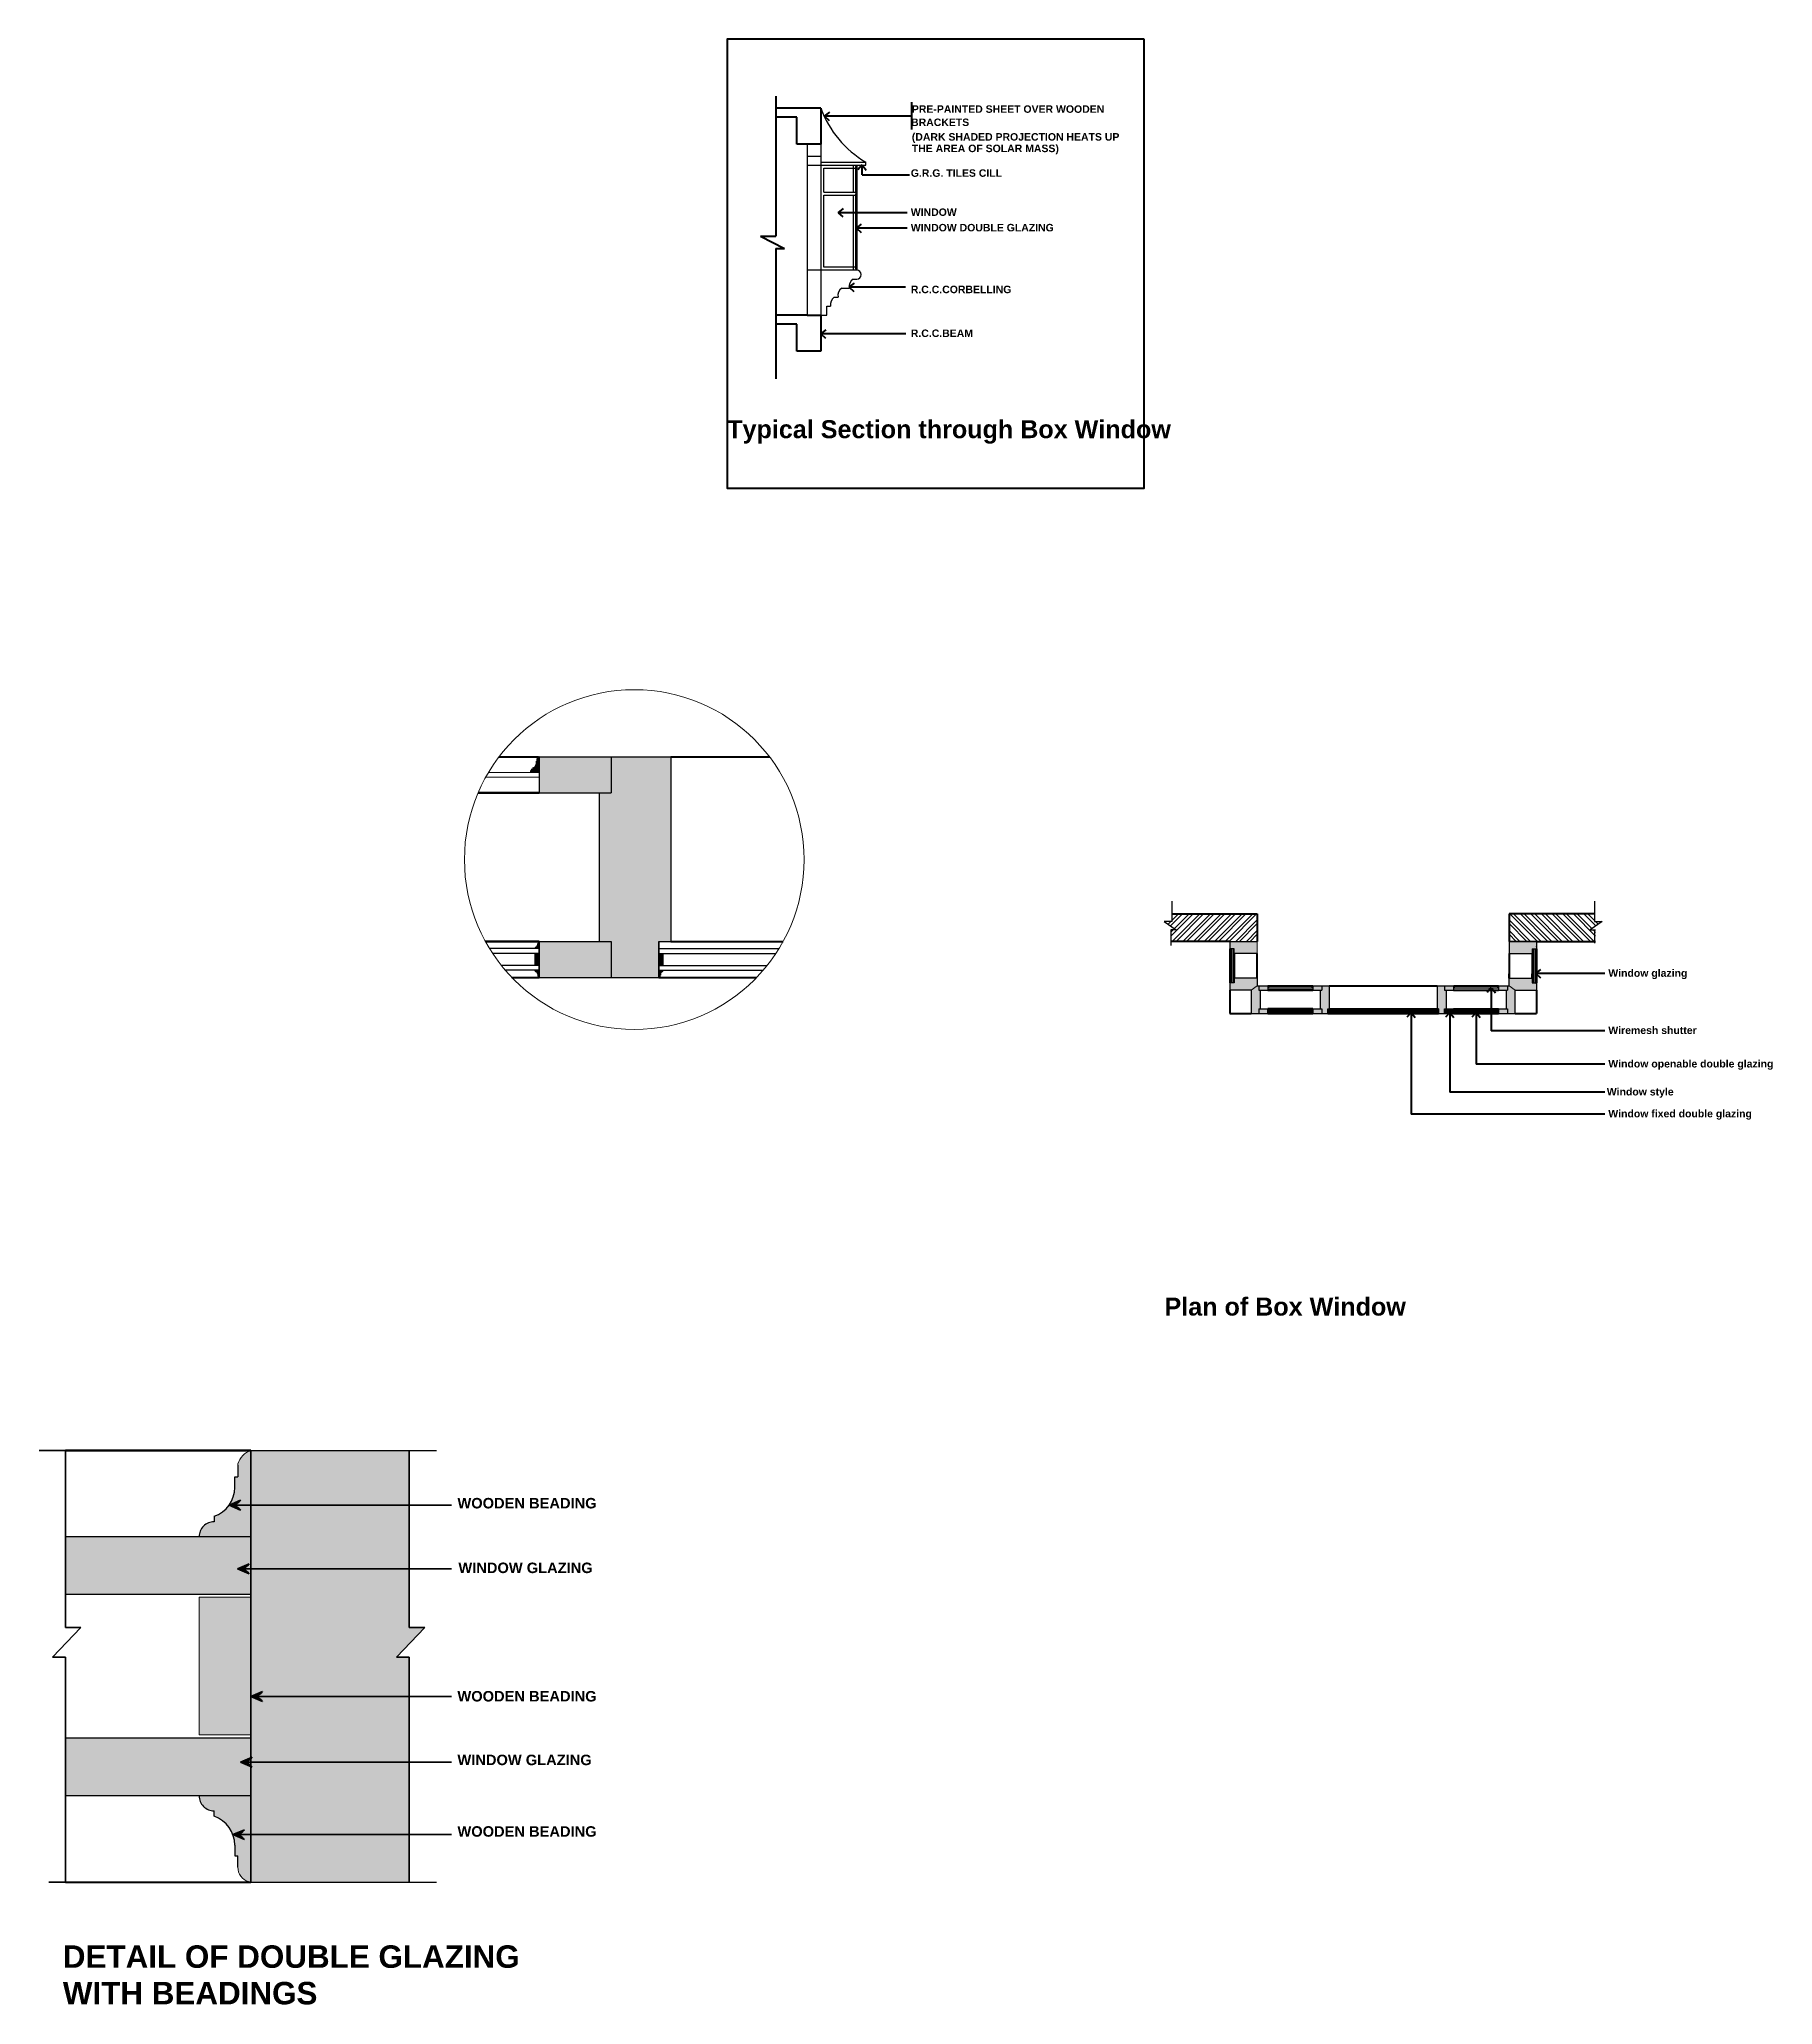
# Model space of a CAD drawing. Header units: inches. Extents: x 1352 to 5457, y 84 to 1168.
# Drawn here: x 1431.8 to 1489.6, y 223.3 to 288.8 of the extents above; entities that cross this region are included whole.
import ezdxf

# ---------------------------------------------------------------- set-up
doc = ezdxf.new("R2010")
doc.units = ezdxf.units.IN
doc.header["$MEASUREMENT"] = 0
doc.linetypes.add('DOT2', pattern=[0.125, 0, -0.125])
for name, color, linetype, lineweight in [('CILL', 250, 'Continuous', 9), ('col', 250, 'Continuous', 40), ('contour', 250, 'DOT2', 35), ('hatch 1', 11, 'Continuous', 9), ('text', 250, 'Continuous', 30), ('wall', 7, 'Continuous', 40), ('win', 250, 'Continuous', 30)]:
    doc.layers.add(name, color=color, linetype=linetype, lineweight=lineweight)
doc.styles.get("Standard").update_dxf_attribs({"font": 'arialbd.ttf', "height": 1.5})

msp = doc.modelspace()

# ---------------------------------------------------------------- texts
at = {"layer": 'text'}
for s, height, p in [('Typical Section through Box Window', 0.6, (1454.726, 275.526)), ('Plan of Box Window', 0.6, (1469.32, 246.255)), ('DETAIL OF DOUBLE GLAZING', 0.75, (1432.552, 224.496)), ('WITH BEADINGS', 0.75, (1432.552, 223.277))]:
    msp.add_text(s, height=height, dxfattribs=at).set_placement(p)
at = {"layer": 'win'}
for s, height, p in [('PRE-PAINTED SHEET OVER WOODEN', 0.25, (1460.887, 286.38)), ('BRACKETS ', 0.25, (1460.862, 285.939)), ('THE AREA OF SOLAR MASS)', 0.25, (1460.887, 285.068)), ('(DARK SHADED PROJECTION HEATS UP', 0.25, (1460.887, 285.453)), ('G.R.G. TILES CILL', 0.25, (1460.853, 284.246)), ('WINDOW', 0.25, (1460.853, 282.941)), ('WINDOW DOUBLE GLAZING', 0.25, (1460.853, 282.425)), ('R.C.C.CORBELLING', 0.25, (1460.853, 280.363)), ('R.C.C.BEAM', 0.25, (1460.853, 278.901)), ('Window glazing', 0.25, (1484.132, 257.557)), ('Wiremesh shutter', 0.25, (1484.132, 255.649)), ('Window openable double glazing', 0.25, (1484.132, 254.532)), ('Window style         ', 0.25, (1484.081, 253.599)), ('Window fixed double glazing', 0.25, (1484.132, 252.869)), ('WOODEN BEADING', 0.35, (1445.722, 239.822)), ('WINDOW GLAZING', 0.35, (1445.754, 237.665)), ('WOODEN BEADING', 0.35, (1445.722, 233.381)), ('WINDOW GLAZING', 0.35, (1445.722, 231.257)), ('WOODEN BEADING', 0.35, (1445.722, 228.87))]:
    msp.add_text(s, height=height, dxfattribs=at).set_placement(p)

# ---------------------------------------------------------------- hatches: boundary and pattern name
at = {"layer": 'CILL'}
h = msp.add_hatch(color=256, dxfattribs=at)
h.set_gradient(color1=(255, 223, 127), color2=(255, 227, 143), one_color=1, tint=0.78, name='INVSPHERICAL')
h.paths.add_polyline_path([(1448.449, 264.908, 0.227211), (1448.376, 264.82), (1448.376, 264.812), (1448.376, 264.747), (1448.358, 264.747), (1448.358, 264.688, -0.323881), (1448.244, 264.528), (1448.244, 264.498, 0.339621), (1448.16, 264.378), (1448.449, 264.378)])
h = msp.add_hatch(color=256, dxfattribs=at)
h.set_gradient(color1=(244, 224, 139), color2=(251, 243, 208), one_color=1, tint=0.9, name='INVCYLINDER')
h.paths.add_polyline_path([(1452.849, 264.898), (1450.849, 264.898), (1450.849, 263.698), (1450.449, 263.698), (1450.449, 258.738), (1450.849, 258.738), (1450.849, 257.538), (1452.395, 257.538), (1452.449, 257.591), (1452.449, 257.778), (1452.449, 258.738), (1452.849, 258.738)])
h.paths.add_polyline_path([(1450.849, 258.738), (1450.449, 258.738), (1448.449, 258.738), (1448.449, 258.498), (1448.449, 257.538), (1450.849, 257.538)])
h.paths.add_polyline_path([(1450.849, 264.898), (1448.449, 264.898), (1448.449, 263.698), (1450.449, 263.698), (1450.849, 263.698)])
h = msp.add_hatch(color=256, dxfattribs=at)
h.set_gradient(color1=(255, 223, 127), color2=(255, 227, 143), one_color=1, tint=0.78, name='INVSPHERICAL')
h.paths.add_polyline_path([(1448.449, 258.738, 0.253708), (1448.412, 258.7), (1448.412, 258.696), (1448.412, 258.664), (1448.403, 258.664), (1448.403, 258.635, -0.323881), (1448.346, 258.555), (1448.346, 258.539, 0.414245), (1448.304, 258.498), (1448.449, 258.498)])
h = msp.add_hatch(color=256, dxfattribs=at)
h.set_gradient(color1=(238, 194, 212), color2=(236, 187, 208), one_color=1, tint=0.83, name='INVSPHERICAL')
h.paths.add_polyline_path([(1472.516, 257.108), (1472.466, 257.108), (1472.466, 257.258), (1472.418, 257.258), (1472.216, 257.108), (1472.216, 256.338), (1472.465, 256.338), (1472.465, 256.488), (1472.516, 256.488)], flags=17)
h.paths.add_polyline_path([(1472.418, 258.738), (1471.505, 258.738), (1471.498, 258.732), (1471.498, 258.49), (1471.5, 258.488), (1471.648, 258.488), (1471.648, 258.338), (1472.418, 258.338)])
h.paths.add_polyline_path([(1472.418, 257.508), (1471.648, 257.508), (1471.648, 257.358), (1471.498, 257.358), (1471.498, 257.108), (1472.216, 257.108), (1472.216, 256.338), (1472.465, 256.338), (1472.465, 256.488), (1472.516, 256.488), (1472.516, 257.108), (1472.466, 257.108), (1472.466, 257.258), (1472.418, 257.258)])
h.paths.add_polyline_path([(1472.766, 257.258), (1472.466, 257.258), (1472.466, 257.108), (1472.516, 257.108), (1472.766, 257.108)])
h.paths.add_polyline_path([(1472.765, 256.488), (1472.516, 256.488), (1472.465, 256.488), (1472.465, 256.338), (1472.765, 256.338), (1472.765, 256.368)])
h = msp.add_hatch(color=256, dxfattribs=at)
h.set_gradient(color1=(238, 194, 212), color2=(236, 187, 208), one_color=1, tint=0.83, name='INVSPHERICAL')
h.paths.add_polyline_path([(1480.818, 258.338), (1481.588, 258.338), (1481.588, 258.488), (1481.738, 258.488), (1481.738, 258.738), (1480.818, 258.738)])
h = msp.add_hatch(color=256, dxfattribs=at)
h.set_gradient(color1=(255, 223, 127), color2=(255, 227, 143), one_color=1, tint=0.78, name='INVSPHERICAL')
h.paths.add_polyline_path([(1448.449, 257.778), (1448.304, 257.778, 0.414214), (1448.346, 257.736, 0.000027), (1448.346, 257.736), (1448.346, 257.721, -0.323881), (1448.403, 257.64), (1448.403, 257.611), (1448.412, 257.611), (1448.412, 257.579), (1448.413, 257.572, 0.341783), (1448.449, 257.538)])
h.paths.add_polyline_path([(1448.449, 258.33), (1448.304, 258.33), (1448.304, 257.947), (1448.449, 257.947)])
h = msp.add_hatch(color=256, dxfattribs=at)
h.set_gradient(color1=(255, 223, 127), color2=(255, 227, 143), one_color=1, tint=0.78, name='INVSPHERICAL')
h.paths.add_polyline_path([(1452.551, 257.721), (1452.551, 257.736, 0.414245), (1452.593, 257.778), (1452.449, 257.778), (1452.449, 257.541), (1452.449, 257.538, 0.341783), (1452.484, 257.572), (1452.485, 257.579), (1452.485, 257.611), (1452.494, 257.611), (1452.494, 257.64, -0.323881)])
h.paths.add_polyline_path([(1452.593, 258.33), (1452.449, 258.33), (1452.449, 257.947), (1452.593, 257.947)])
h = msp.add_hatch(color=256, dxfattribs=at)
h.set_gradient(color1=(238, 194, 212), color2=(236, 187, 208), one_color=1, tint=0.83, name='INVSPHERICAL')
h.paths.add_polyline_path([(1474.568, 257.258), (1474.268, 257.258), (1474.268, 257.108), (1474.518, 257.108), (1474.568, 257.108)])
h.paths.add_polyline_path([(1474.568, 256.488), (1474.518, 256.488), (1474.268, 256.488), (1474.268, 256.458), (1474.268, 256.338), (1474.568, 256.338)])
h.paths.add_polyline_path([(1474.818, 257.258), (1474.568, 257.258), (1474.568, 257.108), (1474.518, 257.108), (1474.518, 256.488), (1474.568, 256.488), (1474.568, 256.338), (1474.762, 256.338), (1474.768, 256.345), (1474.768, 256.368), (1474.768, 256.488), (1474.818, 256.488)])
h.paths.add_polyline_path([(1474.268, 257.26, 0.227211), (1474.259, 257.249), (1474.259, 257.248), (1474.259, 257.241, 0.001077), (1474.259, 257.241, -0.001077), (1474.259, 257.241), (1474.259, 257.239), (1474.257, 257.239), (1474.257, 257.232, -0.323881), (1474.243, 257.212), (1474.243, 257.208, 0.339621), (1474.232, 257.193), (1474.268, 257.193)])
h.paths.add_polyline_path([(1474.268, 256.488), (1474.268, 256.488, 0.253708), (1474.264, 256.484), (1474.264, 256.483), (1474.264, 256.48, 0.002345), (1474.264, 256.48, -0.002345), (1474.264, 256.48), (1474.264, 256.479), (1474.263, 256.479), (1474.263, 256.475, -0.323881), (1474.255, 256.465), (1474.255, 256.463, 0.414245), (1474.25, 256.458), (1474.268, 256.458)])
h.paths.add_polyline_path([(1474.268, 256.437), (1474.25, 256.437), (1474.25, 256.389), (1474.268, 256.389)])
h.paths.add_polyline_path([(1474.268, 256.368), (1474.25, 256.368, 0.414245), (1474.255, 256.363), (1474.255, 256.361, -0.323881), (1474.263, 256.351), (1474.263, 256.347), (1474.264, 256.347), (1474.264, 256.343), (1474.264, 256.343, 0.341783), (1474.268, 256.338)])
h = msp.add_hatch(color=256, dxfattribs=at)
h.set_gradient(color1=(238, 194, 212), color2=(236, 187, 208), one_color=1, tint=0.83, name='INVSPHERICAL')
h.paths.add_polyline_path([(1478.468, 256.338), (1478.668, 256.338), (1478.668, 256.488), (1478.718, 256.488), (1478.718, 257.108), (1478.668, 257.108), (1478.668, 257.258), (1478.418, 257.258), (1478.418, 256.488), (1478.468, 256.488), (1478.468, 256.458)])
h.paths.add_polyline_path([(1478.668, 257.108), (1478.718, 257.108), (1478.968, 257.108), (1478.968, 257.258), (1478.668, 257.258)])
h = msp.add_hatch(color=256, dxfattribs=at)
h.set_gradient(color1=(244, 224, 139), color2=(251, 243, 208), one_color=1, tint=0.9, name='INVCYLINDER')
h.paths.add_polyline_path([(1478.979, 257.232), (1478.979, 257.239), (1478.977, 257.239), (1478.977, 257.241, -0.003736), (1478.977, 257.241, 0.003736), (1478.977, 257.241), (1478.977, 257.248), (1478.977, 257.249, 0.227211), (1478.968, 257.26), (1478.968, 257.193), (1479.004, 257.193, 0.34102), (1478.994, 257.208, -0.001255), (1478.994, 257.208), (1478.994, 257.212, -0.323881)])
h = msp.add_hatch(color=256, dxfattribs=at)
h.set_gradient(color1=(244, 224, 139), color2=(251, 243, 208), one_color=1, tint=0.9, name='INVCYLINDER')
h.paths.add_polyline_path([(1480.47, 257.26, 0.227211), (1480.461, 257.249), (1480.461, 257.248), (1480.461, 257.239), (1480.459, 257.239), (1480.459, 257.232, -0.323881), (1480.445, 257.212), (1480.445, 257.208, 0.339621), (1480.434, 257.193), (1480.47, 257.193)])
h = msp.add_hatch(color=256, dxfattribs=at)
h.set_gradient(color1=(238, 194, 212), color2=(236, 187, 208), one_color=1, tint=0.83, name='INVSPHERICAL')
h.paths.add_polyline_path([(1481.018, 257.11), (1480.818, 257.258), (1480.773, 257.258), (1480.77, 257.256), (1480.77, 257.108), (1480.72, 257.108), (1480.72, 256.488), (1480.772, 256.488), (1480.772, 256.338), (1481.018, 256.338)])
h.paths.add_polyline_path([(1480.77, 257.258), (1480.47, 257.258), (1480.47, 257.108), (1480.72, 257.108), (1480.764, 257.108), (1480.77, 257.115)])
h.paths.add_polyline_path([(1480.772, 256.488), (1480.72, 256.488), (1480.472, 256.488), (1480.472, 256.458), (1480.472, 256.338), (1480.772, 256.338)])
h.paths.add_polyline_path([(1481.738, 257.358), (1481.588, 257.358), (1481.588, 257.508), (1480.818, 257.508), (1480.818, 257.258), (1481.02, 257.108), (1481.738, 257.108)])
h.paths.add_polyline_path([(1480.472, 256.437), (1480.454, 256.437), (1480.454, 256.389), (1480.472, 256.389)])
h = msp.add_hatch(color=256, dxfattribs=at)
h.set_gradient(color1=(127, 223, 255), one_color=1, tint=1)
h.paths.add_polyline_path([(1472.765, 256.458), (1472.765, 256.438), (1474.268, 256.438), (1474.268, 256.458), (1474.25, 256.458)])
h.paths.add_polyline_path([(1472.765, 256.388), (1472.765, 256.368), (1472.783, 256.368), (1474.268, 256.368), (1474.268, 256.388)])
h.paths.add_polyline_path([(1474.768, 256.388), (1474.768, 256.368), (1474.786, 256.368), (1478.468, 256.368), (1478.468, 256.388)])
h.paths.add_polyline_path([(1474.768, 256.458), (1474.768, 256.438), (1478.468, 256.438), (1478.468, 256.458), (1478.45, 256.458)])
h.paths.add_polyline_path([(1478.968, 256.388), (1478.968, 256.368), (1478.986, 256.368), (1480.227, 256.368), (1480.227, 256.388)])
h.paths.add_polyline_path([(1478.968, 256.458), (1478.968, 256.438), (1480.227, 256.438), (1480.227, 256.458)])
h = msp.add_hatch(color=256, dxfattribs=at)
h.set_gradient(color1=(255, 223, 127), color2=(255, 227, 143), one_color=1, tint=0.78, name='INVSPHERICAL')
h.paths.add_polyline_path([(1472.777, 256.361), (1472.777, 256.363, 0.414245), (1472.783, 256.368), (1472.765, 256.368), (1472.765, 256.339), (1472.765, 256.338, 0.341783), (1472.769, 256.343), (1472.769, 256.343), (1472.769, 256.347), (1472.77, 256.347), (1472.77, 256.351, -0.323881)])
h.paths.add_polyline_path([(1472.783, 256.437), (1472.765, 256.437), (1472.765, 256.389), (1472.783, 256.389)])
h = msp.add_hatch(color=256, dxfattribs=at)
h.set_gradient(color1=(255, 223, 127), color2=(255, 227, 143), one_color=1, tint=0.78, name='INVSPHERICAL')
h.paths.add_polyline_path([(1474.781, 256.363, 0.414245), (1474.786, 256.368), (1474.768, 256.368), (1474.768, 256.339), (1474.768, 256.338, 0.341783), (1474.773, 256.343), (1474.773, 256.343), (1474.773, 256.347), (1474.774, 256.347), (1474.774, 256.351, -0.323881), (1474.781, 256.361)])
h.paths.add_polyline_path([(1474.786, 256.437), (1474.768, 256.437), (1474.768, 256.389), (1474.786, 256.389)])
h.paths.add_polyline_path([(1478.468, 256.437), (1478.45, 256.437), (1478.45, 256.389), (1478.468, 256.389)])
h.paths.add_polyline_path([(1478.468, 256.368), (1478.45, 256.368, 0.414245), (1478.455, 256.363), (1478.455, 256.361, -0.323881), (1478.463, 256.351), (1478.463, 256.347), (1478.464, 256.347), (1478.464, 256.343), (1478.464, 256.343, 0.341783), (1478.468, 256.338)])
h = msp.add_hatch(color=256, dxfattribs=at)
h.set_gradient(color1=(238, 194, 212), color2=(236, 187, 208), one_color=1, tint=0.83, name='INVSPHERICAL')
h.paths.add_polyline_path([(1478.968, 256.488), (1478.718, 256.488), (1478.668, 256.488), (1478.668, 256.338), (1478.814, 256.338), (1478.84, 256.368), (1478.864, 256.338), (1478.968, 256.338)])
h.paths.add_polyline_path([(1478.84, 256.368), (1478.84, 256.338), (1478.864, 256.338)], flags=17)
h.paths.add_polyline_path([(1478.84, 256.368), (1478.814, 256.338), (1478.84, 256.338)], flags=17)
h = msp.add_hatch(color=256, dxfattribs=at)
h.set_gradient(color1=(244, 224, 139), color2=(251, 243, 208), one_color=1, tint=0.9, name='INVCYLINDER')
h.paths.add_polyline_path([(1478.968, 256.458), (1478.986, 256.458, 0.414245), (1478.981, 256.463), (1478.981, 256.465, -0.323881), (1478.974, 256.475), (1478.974, 256.479), (1478.973, 256.479), (1478.973, 256.48, -0.003736), (1478.973, 256.48, 0.003736), (1478.973, 256.48), (1478.973, 256.483), (1478.973, 256.484, 0.279423), (1478.968, 256.489)])
h = msp.add_hatch(color=256, dxfattribs=at)
h.set_gradient(color1=(244, 224, 139), color2=(251, 243, 208), one_color=1, tint=0.9, name='INVCYLINDER')
h.paths.add_polyline_path([(1478.986, 256.437), (1478.968, 256.437), (1478.968, 256.389), (1478.986, 256.389)])
h.paths.add_polyline_path([(1478.981, 256.363, 0.414245), (1478.986, 256.368), (1478.968, 256.368), (1478.968, 256.339), (1478.968, 256.338, 0.341783), (1478.973, 256.343), (1478.973, 256.343), (1478.973, 256.347), (1478.974, 256.347), (1478.974, 256.351, -0.323881), (1478.981, 256.361)])
h = msp.add_hatch(color=256, dxfattribs=at)
h.set_gradient(color1=(244, 224, 139), color2=(251, 243, 208), one_color=1, tint=0.9, name='INVCYLINDER')
h.paths.add_polyline_path([(1480.467, 256.483), (1480.467, 256.484, -0.253708), (1480.472, 256.488), (1480.472, 256.389), (1480.454, 256.389), (1480.454, 256.437), (1480.472, 256.437), (1480.472, 256.458), (1480.454, 256.458, -0.414245), (1480.459, 256.463), (1480.459, 256.465, 0.320232), (1480.466, 256.475), (1480.466, 256.479), (1480.467, 256.479)])
h = msp.add_hatch(color=256, dxfattribs=at)
h.set_gradient(color1=(244, 224, 139), color2=(251, 243, 208), one_color=1, tint=0.9, name='INVCYLINDER')
h.paths.add_polyline_path([(1480.472, 256.368), (1480.454, 256.368, 0.414245), (1480.459, 256.363), (1480.459, 256.361, -0.323881), (1480.466, 256.351), (1480.466, 256.347), (1480.467, 256.347), (1480.467, 256.343), (1480.467, 256.343, 0.341783), (1480.472, 256.338)])
h = msp.add_hatch(color=256, dxfattribs=at)
h.set_gradient(color1=(255, 223, 127), color2=(255, 227, 143), one_color=1, tint=0.78, name='INVSPHERICAL')
h.paths.add_polyline_path([(1438.829, 241.755, 0.253708), (1438.396, 241.309), (1438.394, 241.261), (1438.394, 240.875), (1438.288, 240.875), (1438.288, 240.521, -0.323881), (1437.602, 239.559), (1437.602, 239.376, 0.414245), (1437.1, 238.875), (1438.829, 238.875)])
h = msp.add_hatch(color=256, dxfattribs=at)
h.set_gradient(color1=(255, 223, 127), color2=(255, 227, 143), one_color=1, tint=0.78, name='INVSPHERICAL')
h.paths.add_polyline_path([(1438.829, 230.235), (1437.1, 230.235, 0.414214), (1437.601, 229.733, 0.000027), (1437.602, 229.733), (1437.602, 229.55, -0.323881), (1438.288, 228.589), (1438.288, 228.235), (1438.394, 228.235), (1438.394, 227.849), (1438.4, 227.773, 0.341783), (1438.829, 227.355)])
h.paths.add_polyline_path([(1438.829, 236.862), (1437.1, 236.862), (1437.1, 232.267), (1438.829, 232.267)])
at = {"layer": 'contour', "linetype": 'ByBlock'}
h = msp.add_hatch(color=256, dxfattribs=at)
h.set_gradient(color1=(244, 224, 139), color2=(244, 224, 134), one_color=1, tint=0.74, name='HEMISPHERICAL')
h.paths.add_polyline_path([(1444.116, 237.808), (1438.829, 237.808), (1438.829, 233.55), (1439.216, 233.713, -0.202964), (1438.937, 233.55), (1444.116, 233.55), (1444.116, 234.865), (1443.687, 234.865), (1444.631, 235.848), (1444.116, 235.848)])
h.paths.add_polyline_path([(1444.116, 239.929), (1438.829, 239.929), (1438.829, 238.875), (1438.829, 237.808), (1444.116, 237.808)])
h.paths.add_polyline_path([(1444.116, 241.755), (1438.829, 241.755), (1438.829, 239.929), (1444.116, 239.929)])
h.paths.add_polyline_path([(1444.116, 231.359), (1438.829, 231.359), (1438.829, 231.241, -0.036772), (1438.869, 231.195), (1438.829, 231.212), (1438.829, 228.94), (1444.116, 228.94)])
h.paths.add_polyline_path([(1444.116, 233.55), (1438.937, 233.55, -0.202964), (1439.216, 233.386), (1438.829, 233.55), (1438.829, 231.506), (1438.869, 231.523, -0.036772), (1438.829, 231.477), (1438.829, 231.359), (1444.116, 231.359)])
h.paths.add_polyline_path([(1444.116, 228.94), (1438.829, 228.94), (1438.829, 227.355), (1444.116, 227.355)])
h = msp.add_hatch(color=256, dxfattribs=at)
h.set_gradient(color1=(255, 0, 63), color2=(255, 46, 98), one_color=1, tint=0.59, name='INVHEMISPHERICAL')
h.paths.add_polyline_path([(1438.1, 239.929), (1438.487, 239.765, 0.202964), (1438.209, 239.929, 0.202964), (1438.487, 240.093)])
h = msp.add_hatch(color=256, dxfattribs=at)
h.set_gradient(color1=(0, 0, 255), one_color=1, tint=1, name='CURVED')
h.paths.add_polyline_path([(1432.638, 238.875), (1432.638, 236.955), (1438.829, 236.955), (1438.829, 238.875), (1437.1, 238.875)])
h = msp.add_hatch(color=256, dxfattribs=at)
h.set_gradient(color1=(255, 0, 63), color2=(255, 46, 98), one_color=1, tint=0.59, name='INVHEMISPHERICAL')
h.paths.add_polyline_path([(1438.382, 237.808), (1438.768, 237.644, 0.202964), (1438.49, 237.808, 0.202964), (1438.768, 237.972)])
h = msp.add_hatch(color=256, dxfattribs=at)
h.set_gradient(color1=(255, 0, 63), color2=(255, 46, 98), one_color=1, tint=0.59, name='INVHEMISPHERICAL')
h.paths.add_polyline_path([(1438.829, 233.55), (1439.216, 233.386, 0.202964), (1438.937, 233.55, 0.202964), (1439.216, 233.713)])
h = msp.add_hatch(color=256, dxfattribs=at)
h.set_gradient(color1=(0, 0, 255), one_color=1, tint=1, name='INVCURVED')
h.paths.add_polyline_path([(1438.829, 232.155), (1432.638, 232.155), (1432.638, 230.235), (1438.829, 230.235)])
h = msp.add_hatch(color=256, dxfattribs=at)
h.set_gradient(color1=(255, 0, 63), color2=(255, 46, 98), one_color=1, tint=0.59, name='INVHEMISPHERICAL')
h.paths.add_polyline_path([(1438.482, 231.359), (1438.869, 231.195, 0.202964), (1438.591, 231.359, 0.202964), (1438.869, 231.523)])
h = msp.add_hatch(color=256, dxfattribs=at)
h.set_gradient(color1=(255, 0, 63), color2=(255, 46, 98), one_color=1, tint=0.59, name='INVHEMISPHERICAL')
h.paths.add_polyline_path([(1438.227, 228.94), (1438.614, 228.776, 0.202964), (1438.335, 228.94, 0.202964), (1438.614, 229.103)])
at = {"layer": 'hatch 1'}
h = msp.add_hatch(dxfattribs=at)
h.set_pattern_fill('STEEL', color=256, scale=2, style=0)
h.set_pattern_definition([(45, (-39.91306, -19.09975), (-0.176776695, 0.176776695), []), (45, (-39.91306, -18.97475), (-0.176776695, 0.176776695), [])])
h.paths.add_polyline_path([(1469.529, 259.124), (1469.529, 258.738), (1471.498, 258.738), (1472.418, 258.738), (1472.418, 259.658), (1469.568, 259.658), (1469.568, 259.397), (1469.312, 259.397), (1469.711, 259.124)])
h = msp.add_hatch(dxfattribs=at)
h.set_pattern_fill('STEEL', color=256, scale=2, style=0)
h.set_pattern_definition([(135, (2993.14947, -19.09975), (0.176776695, 0.176776695), []), (135, (2993.14947, -18.97475), (0.176776695, 0.176776695), [])])
h.paths.add_polyline_path([(1480.818, 259.658), (1483.669, 259.658), (1483.669, 259.397), (1483.925, 259.397), (1483.525, 259.124), (1483.708, 259.124), (1483.708, 258.738), (1481.738, 258.738), (1480.818, 258.738)])
h = msp.add_hatch(color=256, dxfattribs=at)
h.set_gradient(color1=(238, 194, 212), color2=(236, 187, 208), one_color=1, tint=0.83, name='CURVED')
h.paths.add_polyline_path([(1472.516, 257.108), (1472.466, 257.108), (1472.466, 257.258), (1472.418, 257.258), (1472.216, 257.108), (1472.216, 256.338), (1472.465, 256.338), (1472.465, 256.488), (1472.516, 256.488)])

# ---------------------------------------------------------------- linework, layer by layer
at = {"layer": 'CILL'}
for p, q in [((1446.76, 264.378), (1448.449, 264.378)), ((1448.376, 264.812), (1448.376, 264.82)), ((1446.668, 264.218), (1448.449, 264.218)), ((1448.412, 258.696), (1448.412, 258.7)), ((1448.412, 258.696), (1448.412, 258.7)), ((1472.418, 258.338), (1472.418, 258.738)), ((1448.304, 257.947), (1448.304, 258.33)), ((1448.304, 258.33), (1448.449, 258.33)), ((1448.304, 257.947), (1448.449, 257.947)), ((1452.593, 258.33), (1452.449, 258.33)), ((1452.593, 257.947), (1452.449, 257.947)), ((1452.593, 257.947), (1452.593, 258.33)), ((1448.413, 257.572), (1448.412, 257.579)), ((1452.484, 257.572), (1452.485, 257.579)), ((1472.216, 257.108), (1472.418, 257.258)), ((1472.766, 257.193), (1474.268, 257.193)), ((1472.766, 257.173), (1474.268, 257.173)), ((1472.775, 257.248), (1472.775, 257.249)), ((1474.259, 257.248), (1474.259, 257.249)), ((1478.968, 257.193), (1480.47, 257.193)), ((1478.968, 257.173), (1480.47, 257.173)), ((1478.977, 257.248), (1478.977, 257.249)), ((1480.461, 257.248), (1480.461, 257.249)), ((1481.02, 257.108), (1480.818, 257.258)), ((1472.783, 256.437), (1472.765, 256.437)), ((1472.783, 256.389), (1472.765, 256.389)), ((1472.769, 256.483), (1472.769, 256.484)), ((1472.783, 256.389), (1472.783, 256.437)), ((1474.25, 256.389), (1474.25, 256.437)), ((1474.25, 256.437), (1474.268, 256.437)), ((1474.25, 256.389), (1474.268, 256.389)), ((1474.264, 256.483), (1474.264, 256.484)), ((1474.786, 256.437), (1474.768, 256.437)), ((1474.786, 256.389), (1474.768, 256.389)), ((1474.786, 256.389), (1474.786, 256.437)), ((1478.45, 256.389), (1478.45, 256.437)), ((1478.45, 256.437), (1478.468, 256.437)), ((1478.45, 256.389), (1478.468, 256.389)), ((1478.45, 256.368), (1478.468, 256.368)), ((1478.468, 256.368), (1478.468, 256.338)), ((1478.986, 256.437), (1478.968, 256.437)), ((1478.986, 256.389), (1478.968, 256.389)), ((1478.973, 256.483), (1478.973, 256.484)), ((1478.973, 256.483), (1478.973, 256.484)), ((1478.986, 256.389), (1478.986, 256.437)), ((1480.454, 256.389), (1480.454, 256.437)), ((1480.454, 256.437), (1480.472, 256.437)), ((1480.454, 256.389), (1480.472, 256.389)), ((1480.467, 256.483), (1480.467, 256.484)), ((1472.769, 256.343), (1472.769, 256.343)), ((1474.264, 256.343), (1474.264, 256.343)), ((1474.773, 256.343), (1474.773, 256.343)), ((1478.464, 256.343), (1478.464, 256.343)), ((1478.973, 256.343), (1478.973, 256.343)), ((1480.466, 256.347), (1480.467, 256.347)), ((1480.467, 256.343), (1480.467, 256.347)), ((1480.467, 256.343), (1480.467, 256.343)), ((1480.467, 256.343), (1480.467, 256.343)), ((1438.394, 241.261), (1438.396, 241.309)), ((1438.394, 241.261), (1438.396, 241.309)), ((1437.1, 232.267), (1437.1, 236.862)), ((1437.1, 236.862), (1438.829, 236.862)), ((1437.1, 232.267), (1438.829, 232.267)), ((1438.4, 227.773), (1438.394, 227.849))]:
    msp.add_line(p, q, dxfattribs=at)
msp.add_circle((1451.624, 261.467), 5.668, dxfattribs=at)
for centre, radius, start, end in [((1448.505, 264.789), 0.132, 115.23987, 166.44345), ((1448.481, 264.79), 0.109, 194.82158, 195.67785), ((1448.465, 258.686), 0.0543, 107.37796, 164.32215), ((1448.465, 258.686), 0.0543, 107.37796, 164.32215), ((1448.465, 258.686), 0.0543, 194.82158, 195.67785), ((1448.465, 258.686), 0.0543, 194.82158, 195.67785), ((1448.453, 257.578), 0.0408, 188.01713, 263.49528), ((1452.444, 257.578), 0.0408, 276.50472, 351.98287), ((1472.759, 257.245), 0.0165, 13.55655, 64.76014), ((1472.762, 257.245), 0.0136, 344.32215, 345.17842), ((1474.275, 257.245), 0.0165, 115.23987, 166.44345), ((1474.272, 257.245), 0.0136, 194.82158, 195.67785), ((1478.961, 257.245), 0.0165, 13.55655, 64.76013), ((1478.964, 257.245), 0.0136, 344.32215, 345.17842), ((1480.477, 257.245), 0.0165, 115.23987, 166.44345), ((1480.474, 257.245), 0.0136, 194.82158, 195.67785), ((1472.762, 256.482), 0.00679, 15.67785, 72.62204), ((1472.762, 256.482), 0.00679, 344.32215, 345.17842), ((1474.27, 256.482), 0.00679, 107.37796, 164.32215), ((1474.27, 256.482), 0.00679, 194.82158, 195.67785), ((1478.966, 256.483), 0.00704, 6.8956, 69.34187), ((1478.966, 256.483), 0.00704, 6.8956, 69.3419), ((1478.966, 256.482), 0.00679, 344.32215, 345.17842), ((1478.966, 256.482), 0.00679, 344.32215, 345.17842), ((1480.474, 256.482), 0.00679, 107.37796, 164.32215), ((1480.474, 256.482), 0.00679, 194.82158, 195.67785), ((1472.764, 256.343), 0.0051, 276.50472, 351.98287), ((1474.269, 256.343), 0.0051, 188.01713, 263.49528), ((1474.768, 256.343), 0.0051, 276.50472, 351.98287), ((1478.469, 256.343), 0.0051, 188.01713, 263.49528), ((1478.968, 256.343), 0.0051, 276.50472, 351.98287), ((1480.472, 256.343), 0.0051, 188.01713, 263.49528), ((1480.472, 256.343), 0.0051, 188.01713, 263.49526), ((1439.024, 241.133), 0.652, 107.37796, 164.32215), ((1439.024, 241.133), 0.652, 107.37796, 164.32215), ((1439.024, 241.133), 0.652, 194.82158, 195.67785), ((1439.024, 241.133), 0.652, 194.82158, 195.67785), ((1438.885, 227.841), 0.489, 188.01713, 263.49528)]:
    msp.add_arc(centre, radius, start, end, dxfattribs=at)
at = {"layer": 'col'}
for p, q in [((1457.85, 286.532), (1457.85, 285.332)), ((1457.85, 286.532), (1457.85, 285.332)), ((1457.05, 285.332), (1457.05, 286.232)), ((1457.05, 285.332), (1457.05, 286.232)), ((1457.85, 285.332), (1457.05, 285.332)), ((1457.85, 285.332), (1457.05, 285.332)), ((1457.05, 278.432), (1457.05, 279.332)), ((1457.05, 278.432), (1457.05, 279.332)), ((1457.85, 279.632), (1457.85, 278.432)), ((1457.85, 279.632), (1457.85, 278.432)), ((1457.85, 278.432), (1457.05, 278.432)), ((1457.85, 278.432), (1457.05, 278.432))]:
    msp.add_line(p, q, dxfattribs=at)
at = {"layer": 'contour', "linetype": 'ByBlock'}
for p, q in [((1432.638, 241.755), (1431.767, 241.755)), ((1432.638, 241.755), (1432.638, 235.848)), ((1432.638, 241.755), (1432.638, 241.755)), ((1444.116, 241.755), (1444.116, 235.848)), ((1438.1, 239.929), (1438.487, 240.093)), ((1438.1, 239.929), (1438.487, 239.765)), ((1438.209, 239.929), (1445.524, 239.929)), ((1438.382, 237.808), (1438.768, 237.972)), ((1438.382, 237.808), (1438.768, 237.644)), ((1438.49, 237.808), (1445.524, 237.808)), ((1433.153, 235.848), (1432.209, 234.865)), ((1432.638, 235.848), (1433.153, 235.848)), ((1444.631, 235.848), (1443.687, 234.865)), ((1444.116, 235.848), (1444.631, 235.848)), ((1432.209, 234.865), (1432.638, 234.865)), ((1432.638, 234.865), (1432.638, 227.355)), ((1443.687, 234.865), (1444.116, 234.865)), ((1444.116, 234.865), (1444.116, 227.355)), ((1438.829, 233.55), (1439.216, 233.713)), ((1438.829, 233.55), (1439.216, 233.386)), ((1438.937, 233.55), (1445.524, 233.55)), ((1438.482, 231.359), (1438.869, 231.523)), ((1438.482, 231.359), (1438.869, 231.195)), ((1438.591, 231.359), (1445.524, 231.359)), ((1438.227, 228.94), (1438.614, 229.103)), ((1438.227, 228.94), (1438.614, 228.776)), ((1438.335, 228.94), (1445.524, 228.94)), ((1432.638, 227.355), (1432.086, 227.355))]:
    msp.add_line(p, q, dxfattribs=at)
for centre, start, end in [((1438.155, 240.339), 277.5082, 323.40068), ((1438.155, 239.518), 36.59932, 82.4918), ((1438.436, 238.219), 277.5082, 323.40068), ((1438.436, 237.398), 36.59932, 82.4918), ((1438.883, 233.96), 277.5082, 323.40068), ((1438.883, 233.139), 36.59932, 82.4918), ((1438.537, 231.77), 277.5082, 323.40068), ((1438.537, 230.949), 36.59932, 82.4918), ((1438.281, 229.35), 277.5082, 323.40068), ((1438.281, 228.529), 36.59932, 82.4918)]:
    msp.add_arc(centre, 0.414, start, end, dxfattribs=at)
at = {"layer": 'text', "linetype": 'Continuous'}
for p, q in [((1457.39, 285.332), (1457.39, 279.632)), ((1457.85, 285.332), (1457.85, 279.632)), ((1457.39, 284.932), (1457.85, 284.932)), ((1457.39, 284.632), (1459.35, 284.632)), ((1457.85, 284.732), (1459.35, 284.732)), ((1458.925, 284.632), (1458.925, 283.732)), ((1459.012, 284.589), (1459.012, 283.7)), ((1459.012, 284.589), (1459.05, 284.589)), ((1459.02, 284.589), (1459.02, 283.7)), ((1459.025, 284.589), (1459.025, 283.7)), ((1459.037, 284.589), (1459.037, 283.7)), ((1459.042, 284.589), (1459.042, 283.7)), ((1459.05, 284.632), (1459.05, 281.132)), ((1459.35, 284.632), (1459.35, 284.732)), ((1458.925, 283.632), (1458.925, 281.132)), ((1459.012, 283.7), (1459.05, 283.7)), ((1459.012, 283.669), (1459.012, 281.174)), ((1459.012, 283.669), (1459.05, 283.669)), ((1459.02, 283.669), (1459.02, 281.174)), ((1459.025, 283.669), (1459.025, 281.174)), ((1459.037, 283.669), (1459.037, 281.174)), ((1459.042, 283.669), (1459.042, 281.174)), ((1459.05, 281.132), (1457.39, 281.132)), ((1458.925, 280.832), (1458.925, 280.832)), ((1458.925, 280.832), (1459.05, 280.832)), ((1459.012, 281.174), (1459.05, 281.174)), ((1459.2, 280.982), (1459.2, 280.982)), ((1458.3, 280.232), (1458.425, 280.232)), ((1458.55, 280.532), (1458.8, 280.532)), ((1457.85, 279.632), (1458.05, 279.632)), ((1458.05, 279.632), (1458.05, 279.932)), ((1458.05, 279.932), (1458.175, 279.932)), ((1469.568, 260.084), (1469.568, 259.397)), ((1483.669, 260.084), (1483.669, 259.397)), ((1469.568, 259.397), (1469.312, 259.397)), ((1469.312, 259.397), (1469.711, 259.124)), ((1469.711, 259.124), (1469.529, 259.124)), ((1469.529, 259.124), (1469.529, 258.6)), ((1483.925, 259.397), (1483.525, 259.124)), ((1483.525, 259.124), (1483.708, 259.124)), ((1483.669, 259.397), (1483.925, 259.397)), ((1483.669, 259.124), (1483.669, 258.68)), ((1448.449, 258.498), (1446.797, 258.498)), ((1448.449, 258.338), (1446.899, 258.338)), ((1452.449, 258.498), (1456.451, 258.498)), ((1452.449, 258.338), (1456.349, 258.338)), ((1471.528, 258.488), (1471.528, 257.358)), ((1471.548, 258.488), (1471.548, 257.358)), ((1471.598, 258.488), (1471.598, 257.358)), ((1471.618, 258.488), (1471.618, 257.358)), ((1481.618, 258.488), (1481.618, 257.358)), ((1481.638, 258.488), (1481.638, 257.358)), ((1481.688, 258.488), (1481.688, 257.358)), ((1481.708, 258.488), (1481.708, 257.358)), ((1448.449, 257.938), (1447.19, 257.938)), ((1448.449, 257.778), (1447.322, 257.778)), ((1452.449, 257.938), (1456.058, 257.938)), ((1452.449, 257.778), (1455.926, 257.778)), ((1474.268, 256.458), (1472.765, 256.458)), ((1474.268, 256.438), (1472.765, 256.438)), ((1474.268, 256.388), (1472.765, 256.388)), ((1474.268, 256.368), (1472.765, 256.368)), ((1474.768, 256.458), (1478.468, 256.458)), ((1474.768, 256.438), (1478.468, 256.438)), ((1474.768, 256.388), (1478.468, 256.388)), ((1474.768, 256.368), (1478.468, 256.368)), ((1478.968, 256.458), (1480.472, 256.458)), ((1478.968, 256.438), (1480.472, 256.438)), ((1478.968, 256.388), (1480.472, 256.388)), ((1478.968, 256.368), (1480.472, 256.368)), ((1438.829, 238.875), (1432.638, 238.875)), ((1438.829, 236.955), (1432.638, 236.955)), ((1438.829, 232.155), (1432.638, 232.155)), ((1438.829, 230.235), (1432.638, 230.235))]:
    msp.add_line(p, q, dxfattribs=at)
for centre, radius, start, end in [((1461.159, 287.764), 3.531, 200.42976, 239.18138), ((1459.077, 280.592), 0.283, 122.40613, 192.35414), ((1459.05, 280.982), 0.15, 0, 90), ((1459.05, 280.982), 0.15, 270, 0), ((1458.452, 279.992), 0.283, 122.40613, 192.35414), ((1458.702, 280.292), 0.283, 122.40613, 192.35414)]:
    msp.add_arc(centre, radius, start, end, dxfattribs=at)
at = {"layer": 'wall', "linetype": 'Continuous'}
for p, q in [((1456.353, 286.941), (1456.353, 282.263)), ((1457.85, 286.532), (1456.353, 286.532)), ((1460.875, 286.737), (1460.875, 285.824)), ((1457.05, 286.232), (1456.353, 286.232)), ((1457.973, 286.268), (1458.147, 286.403)), ((1460.875, 286.268), (1457.973, 286.268)), ((1457.973, 286.268), (1458.133, 286.128)), ((1459.225, 284.64), (1459.085, 284.48)), ((1459.225, 284.315), (1459.225, 284.64)), ((1459.225, 284.64), (1459.36, 284.466)), ((1459.225, 284.315), (1460.811, 284.315)), ((1458.428, 283.048), (1458.603, 283.183)), ((1460.736, 283.048), (1458.428, 283.048)), ((1458.428, 283.048), (1458.588, 282.908)), ((1459.036, 282.532), (1459.21, 282.667)), ((1455.841, 282.263), (1456.353, 282.263)), ((1455.841, 282.263), (1456.633, 281.857)), ((1460.736, 282.532), (1459.036, 282.532)), ((1459.036, 282.532), (1459.195, 282.392)), ((1456.353, 281.857), (1456.353, 277.51)), ((1456.353, 281.857), (1456.633, 281.857)), ((1458.795, 280.56), (1458.969, 280.694)), ((1460.675, 280.56), (1458.795, 280.56)), ((1458.795, 280.56), (1458.955, 280.419)), ((1457.39, 279.632), (1456.353, 279.632)), ((1457.05, 279.332), (1456.353, 279.332)), ((1457.39, 279.632), (1457.85, 279.632)), ((1457.85, 279.007), (1458.024, 279.141)), ((1460.682, 279.007), (1457.85, 279.007)), ((1457.85, 279.007), (1458.009, 278.866)), ((1481.708, 257.664), (1481.882, 257.799)), ((1480.227, 257.195), (1480.086, 257.036)), ((1480.227, 257.195), (1480.362, 257.021)), ((1480.227, 257.195), (1480.227, 255.756)), ((1484.016, 257.664), (1481.708, 257.664)), ((1481.708, 257.664), (1481.868, 257.524)), ((1477.552, 256.368), (1477.411, 256.208)), ((1477.552, 256.368), (1477.686, 256.194)), ((1477.552, 256.368), (1477.552, 252.976)), ((1478.84, 256.368), (1478.7, 256.208)), ((1478.84, 256.368), (1478.975, 256.194)), ((1478.84, 256.368), (1478.84, 253.706)), ((1479.72, 256.368), (1479.58, 256.208)), ((1479.72, 256.368), (1479.855, 256.194)), ((1479.72, 256.368), (1479.72, 254.64)), ((1484.016, 255.756), (1480.227, 255.756)), ((1484.016, 254.64), (1479.72, 254.64)), ((1484.016, 253.706), (1478.84, 253.706)), ((1484.016, 252.976), (1477.552, 252.976))]:
    msp.add_line(p, q, dxfattribs=at)
at = {"layer": 'wall'}
for p, q in [((1447.112, 264.898), (1448.43, 264.898)), ((1452.849, 264.898), (1456.136, 264.898)), ((1446.413, 263.698), (1448.449, 263.698)), ((1448.449, 263.698), (1446.413, 263.698)), ((1469.568, 259.658), (1472.418, 259.658)), ((1472.418, 259.658), (1472.418, 258.738)), ((1483.669, 259.658), (1480.818, 259.658)), ((1480.818, 259.658), (1480.818, 258.738)), ((1446.657, 258.738), (1448.449, 258.738)), ((1448.449, 258.738), (1446.657, 258.738)), ((1448.449, 258.738), (1446.657, 258.738)), ((1452.849, 258.738), (1456.591, 258.738)), ((1471.498, 258.738), (1469.529, 258.738)), ((1471.498, 258.488), (1471.498, 257.358)), ((1471.648, 258.338), (1471.648, 257.508)), ((1472.418, 257.508), (1472.418, 258.338)), ((1480.818, 258.338), (1480.818, 257.508)), ((1481.588, 258.338), (1481.588, 257.508)), ((1481.738, 258.738), (1483.708, 258.738)), ((1481.738, 258.488), (1481.738, 257.358)), ((1447.54, 257.538), (1448.449, 257.538)), ((1452.449, 257.538), (1455.708, 257.538)), ((1471.498, 257.108), (1471.498, 256.338)), ((1472.766, 257.108), (1474.268, 257.108)), ((1474.268, 257.108), (1472.766, 257.108)), ((1472.768, 257.258), (1474.266, 257.258)), ((1474.818, 257.258), (1478.418, 257.258)), ((1478.968, 257.108), (1480.47, 257.108)), ((1478.971, 257.258), (1480.468, 257.258)), ((1480.818, 257.508), (1480.818, 257.658)), ((1481.588, 257.508), (1481.588, 257.658)), ((1481.738, 257.358), (1481.738, 257.508)), ((1481.738, 257.108), (1481.738, 256.338)), ((1472.765, 256.488), (1474.268, 256.488)), ((1474.268, 256.488), (1472.765, 256.488)), ((1474.268, 256.488), (1472.765, 256.488)), ((1474.818, 256.488), (1478.418, 256.488)), ((1478.668, 256.488), (1478.668, 256.338)), ((1478.968, 256.488), (1480.472, 256.488)), ((1478.968, 256.488), (1480.472, 256.488)), ((1471.498, 256.338), (1472.216, 256.338)), ((1472.765, 256.338), (1474.268, 256.338)), ((1474.768, 256.338), (1478.468, 256.338)), ((1478.968, 256.338), (1480.472, 256.338)), ((1478.968, 256.338), (1480.472, 256.338)), ((1481.018, 256.338), (1481.738, 256.338)), ((1432.638, 241.755), (1438.829, 241.755)), ((1438.829, 241.755), (1432.638, 241.755)), ((1438.829, 241.755), (1432.638, 241.755)), ((1432.638, 227.355), (1438.829, 227.355))]:
    msp.add_line(p, q, dxfattribs=at)
at = {"layer": 'wall', "linetype": 'Continuous'}
msp.add_lwpolyline([(1468.638, 288.833), (1454.726, 288.833), (1454.726, 273.858), (1468.638, 273.858)], close=True, dxfattribs=at)
at = {"layer": 'win', "linetype": 'Continuous'}
for p, q in [((1457.95, 283.732), (1459.012, 283.732)), ((1457.95, 283.632), (1459.012, 283.632)), ((1457.95, 281.232), (1457.95, 283.632)), ((1459.012, 281.232), (1457.95, 281.232)), ((1448.449, 264.378), (1448.16, 264.378)), ((1448.244, 264.528), (1448.244, 264.498)), ((1448.358, 264.747), (1448.376, 264.747)), ((1448.358, 264.688), (1448.358, 264.747)), ((1448.376, 264.812), (1448.376, 264.747)), ((1448.449, 258.498), (1448.304, 258.498)), ((1448.449, 258.498), (1448.304, 258.498)), ((1448.346, 258.555), (1448.346, 258.539)), ((1448.346, 258.555), (1448.346, 258.539)), ((1448.403, 258.664), (1448.412, 258.664)), ((1448.403, 258.635), (1448.403, 258.664)), ((1448.403, 258.664), (1448.412, 258.664)), ((1448.403, 258.635), (1448.403, 258.664)), ((1448.412, 258.696), (1448.412, 258.664)), ((1448.412, 258.696), (1448.412, 258.664)), ((1448.449, 258.738), (1448.449, 258.498)), ((1448.449, 258.734), (1448.449, 258.498)), ((1452.449, 258.734), (1452.449, 258.498)), ((1452.449, 258.498), (1452.593, 258.498)), ((1448.449, 257.778), (1448.304, 257.778)), ((1448.346, 257.721), (1448.346, 257.736)), ((1448.449, 257.541), (1448.449, 257.778)), ((1452.449, 257.541), (1452.449, 257.778)), ((1452.449, 257.778), (1452.593, 257.778)), ((1452.551, 257.721), (1452.551, 257.736)), ((1448.403, 257.64), (1448.403, 257.611)), ((1448.403, 257.611), (1448.412, 257.611)), ((1448.412, 257.579), (1448.412, 257.611)), ((1452.485, 257.579), (1452.485, 257.611)), ((1452.494, 257.611), (1452.485, 257.611)), ((1452.494, 257.64), (1452.494, 257.611)), ((1472.766, 257.193), (1472.802, 257.193)), ((1472.775, 257.248), (1472.775, 257.239)), ((1472.777, 257.239), (1472.775, 257.239)), ((1472.777, 257.232), (1472.777, 257.239)), ((1472.792, 257.212), (1472.792, 257.208)), ((1474.268, 257.193), (1474.232, 257.193)), ((1474.243, 257.212), (1474.243, 257.208)), ((1474.257, 257.239), (1474.259, 257.239)), ((1474.257, 257.232), (1474.257, 257.239)), ((1474.259, 257.248), (1474.259, 257.239)), ((1478.968, 257.193), (1479.004, 257.193)), ((1478.968, 257.193), (1479.004, 257.193)), ((1478.968, 257.108), (1479.004, 257.108)), ((1478.977, 257.248), (1478.977, 257.239)), ((1478.979, 257.239), (1478.977, 257.239)), ((1478.979, 257.232), (1478.979, 257.239)), ((1478.994, 257.212), (1478.994, 257.208)), ((1480.47, 257.193), (1480.434, 257.193)), ((1480.445, 257.212), (1480.445, 257.208)), ((1480.459, 257.239), (1480.461, 257.239)), ((1480.459, 257.232), (1480.459, 257.239)), ((1480.461, 257.248), (1480.461, 257.239)), ((1472.765, 256.488), (1472.765, 256.458)), ((1472.765, 256.458), (1472.783, 256.458)), ((1472.765, 256.339), (1472.765, 256.368)), ((1472.765, 256.368), (1472.783, 256.368)), ((1472.769, 256.483), (1472.769, 256.479)), ((1472.77, 256.479), (1472.769, 256.479)), ((1472.77, 256.475), (1472.77, 256.479)), ((1472.777, 256.465), (1472.777, 256.463)), ((1474.268, 256.458), (1474.25, 256.458)), ((1474.268, 256.368), (1474.25, 256.368)), ((1474.255, 256.465), (1474.255, 256.463)), ((1474.263, 256.479), (1474.264, 256.479)), ((1474.263, 256.475), (1474.263, 256.479)), ((1474.264, 256.483), (1474.264, 256.479)), ((1474.268, 256.488), (1474.268, 256.458)), ((1474.268, 256.339), (1474.268, 256.368)), ((1474.768, 256.488), (1474.768, 256.458)), ((1474.768, 256.458), (1474.786, 256.458)), ((1474.768, 256.339), (1474.768, 256.368)), ((1474.768, 256.368), (1474.786, 256.368)), ((1478.468, 256.458), (1478.45, 256.458)), ((1478.468, 256.368), (1478.45, 256.368)), ((1478.468, 256.488), (1478.468, 256.458)), ((1478.468, 256.339), (1478.468, 256.368)), ((1478.968, 256.489), (1478.968, 256.458)), ((1478.968, 256.488), (1478.968, 256.458)), ((1478.968, 256.458), (1478.986, 256.458)), ((1478.968, 256.458), (1478.986, 256.458)), ((1478.968, 256.339), (1478.968, 256.368)), ((1478.968, 256.368), (1478.986, 256.368)), ((1478.973, 256.483), (1478.973, 256.479)), ((1478.973, 256.483), (1478.973, 256.479)), ((1478.974, 256.479), (1478.973, 256.479)), ((1478.974, 256.479), (1478.973, 256.479)), ((1478.974, 256.475), (1478.974, 256.479)), ((1478.974, 256.475), (1478.974, 256.479)), ((1478.981, 256.465), (1478.981, 256.463)), ((1478.981, 256.465), (1478.981, 256.463)), ((1480.472, 256.458), (1480.454, 256.458)), ((1480.472, 256.368), (1480.454, 256.368)), ((1480.472, 256.368), (1480.454, 256.368)), ((1480.459, 256.465), (1480.459, 256.463)), ((1480.466, 256.479), (1480.467, 256.479)), ((1480.466, 256.475), (1480.466, 256.479)), ((1480.467, 256.483), (1480.467, 256.479)), ((1480.472, 256.488), (1480.472, 256.458)), ((1480.472, 256.339), (1480.472, 256.368)), ((1480.472, 256.338), (1480.472, 256.368)), ((1472.769, 256.343), (1472.769, 256.347)), ((1472.77, 256.347), (1472.769, 256.347)), ((1472.77, 256.351), (1472.77, 256.347)), ((1472.777, 256.361), (1472.777, 256.363)), ((1474.255, 256.361), (1474.255, 256.363)), ((1474.263, 256.351), (1474.263, 256.347)), ((1474.263, 256.347), (1474.264, 256.347)), ((1474.264, 256.343), (1474.264, 256.347)), ((1474.773, 256.343), (1474.773, 256.347)), ((1474.774, 256.347), (1474.773, 256.347)), ((1474.774, 256.351), (1474.774, 256.347)), ((1474.781, 256.361), (1474.781, 256.363)), ((1478.455, 256.361), (1478.455, 256.363)), ((1478.463, 256.351), (1478.463, 256.347)), ((1478.463, 256.347), (1478.464, 256.347)), ((1478.464, 256.343), (1478.464, 256.347)), ((1478.973, 256.343), (1478.973, 256.347)), ((1478.974, 256.347), (1478.973, 256.347)), ((1478.974, 256.351), (1478.974, 256.347)), ((1478.981, 256.361), (1478.981, 256.363)), ((1480.459, 256.361), (1480.459, 256.363)), ((1480.459, 256.361), (1480.459, 256.363)), ((1480.466, 256.351), (1480.466, 256.347)), ((1480.466, 256.351), (1480.466, 256.347)), ((1480.466, 256.347), (1480.467, 256.347)), ((1480.466, 256.347), (1480.466, 256.347)), ((1480.467, 256.343), (1480.467, 256.347)), ((1480.467, 256.343), (1480.467, 256.343)), ((1438.829, 241.755), (1438.829, 238.875)), ((1438.829, 241.717), (1438.829, 238.875)), ((1438.288, 240.875), (1438.394, 240.875)), ((1438.288, 240.521), (1438.288, 240.875)), ((1438.288, 240.875), (1438.394, 240.875)), ((1438.288, 240.521), (1438.288, 240.875)), ((1438.394, 241.261), (1438.394, 240.875)), ((1438.394, 241.261), (1438.394, 240.875)), ((1437.602, 239.559), (1437.602, 239.376)), ((1437.602, 239.559), (1437.602, 239.376)), ((1438.829, 238.875), (1437.1, 238.875)), ((1438.829, 238.875), (1437.1, 238.875)), ((1438.829, 230.235), (1437.1, 230.235)), ((1438.829, 227.393), (1438.829, 230.235)), ((1437.602, 229.55), (1437.602, 229.733)), ((1438.288, 228.589), (1438.288, 228.235)), ((1438.288, 228.235), (1438.394, 228.235)), ((1438.394, 227.849), (1438.394, 228.235))]:
    msp.add_line(p, q, dxfattribs=at)
at = {"layer": 'win'}
for p, q in [((1448.449, 264.908), (1448.449, 263.698)), ((1448.449, 264.898), (1448.449, 263.698)), ((1448.449, 264.898), (1450.849, 264.898)), ((1450.849, 264.898), (1450.849, 263.698)), ((1450.849, 264.898), (1452.849, 264.898)), ((1452.849, 264.898), (1452.849, 258.738)), ((1448.449, 263.698), (1450.449, 263.698)), ((1450.449, 263.698), (1450.449, 258.738)), ((1450.449, 263.698), (1450.849, 263.698)), ((1448.449, 258.738), (1448.449, 257.538)), ((1448.449, 258.738), (1448.449, 257.538)), ((1448.449, 258.738), (1450.449, 258.738)), ((1448.449, 258.738), (1448.449, 257.538)), ((1448.449, 257.538), (1448.449, 258.738)), ((1450.449, 258.738), (1450.849, 258.738)), ((1450.849, 258.738), (1450.849, 257.538)), ((1452.449, 258.738), (1452.449, 257.538)), ((1452.449, 258.738), (1452.849, 258.738)), ((1452.449, 258.738), (1452.449, 257.538)), ((1452.449, 257.538), (1452.449, 258.738)), ((1471.498, 258.732), (1471.505, 258.738)), ((1471.498, 258.738), (1472.418, 258.738)), ((1471.498, 258.738), (1471.498, 258.488)), ((1471.5, 258.488), (1471.498, 258.49)), ((1471.648, 258.488), (1471.498, 258.488)), ((1471.648, 258.338), (1471.648, 258.488)), ((1472.418, 258.338), (1471.648, 258.338)), ((1480.818, 258.738), (1481.738, 258.738)), ((1480.818, 258.738), (1480.818, 258.338)), ((1481.738, 258.738), (1480.818, 258.738)), ((1480.818, 258.338), (1481.588, 258.338)), ((1481.588, 258.488), (1481.738, 258.488)), ((1481.588, 258.488), (1481.588, 258.338)), ((1481.738, 258.732), (1481.732, 258.738)), ((1481.738, 258.573), (1481.736, 258.575)), ((1481.738, 258.738), (1481.738, 258.488)), ((1448.449, 257.538), (1450.849, 257.538)), ((1450.849, 257.538), (1452.449, 257.538)), ((1471.648, 257.358), (1471.498, 257.358)), ((1471.498, 257.358), (1471.498, 257.108)), ((1472.216, 257.108), (1471.498, 257.108)), ((1472.418, 257.508), (1471.648, 257.508)), ((1471.648, 257.508), (1471.648, 257.358)), ((1472.216, 257.108), (1472.216, 256.338)), ((1472.418, 257.508), (1472.418, 257.258)), ((1472.418, 257.258), (1472.466, 257.258)), ((1472.466, 257.258), (1472.466, 257.108)), ((1472.466, 257.258), (1472.766, 257.258)), ((1472.466, 257.108), (1472.516, 257.108)), ((1472.516, 257.108), (1472.516, 256.488)), ((1472.516, 257.108), (1472.766, 257.108)), ((1472.766, 257.26), (1472.766, 257.108)), ((1474.268, 257.26), (1474.268, 257.108)), ((1474.268, 257.258), (1474.268, 257.108)), ((1474.268, 257.258), (1474.568, 257.258)), ((1474.268, 257.108), (1474.518, 257.108)), ((1474.518, 257.108), (1474.518, 256.488)), ((1474.518, 257.108), (1474.568, 257.108)), ((1474.568, 257.258), (1474.568, 257.108)), ((1474.568, 257.258), (1474.818, 257.258)), ((1474.818, 257.258), (1474.818, 256.488)), ((1478.418, 257.258), (1478.418, 256.488)), ((1478.418, 257.258), (1478.668, 257.258)), ((1478.668, 257.258), (1478.668, 257.108)), ((1478.668, 257.258), (1478.968, 257.258)), ((1478.668, 257.108), (1478.718, 257.108)), ((1478.718, 257.108), (1478.718, 256.488)), ((1478.718, 257.108), (1478.968, 257.108)), ((1478.968, 257.26), (1478.968, 257.108)), ((1480.47, 257.26), (1480.47, 257.108)), ((1480.47, 257.258), (1480.77, 257.258)), ((1480.47, 257.108), (1480.72, 257.108)), ((1480.72, 257.108), (1480.72, 256.488)), ((1480.72, 257.108), (1480.77, 257.108)), ((1480.764, 257.108), (1480.77, 257.115)), ((1480.77, 257.256), (1480.773, 257.258)), ((1480.77, 257.258), (1480.77, 257.108)), ((1480.77, 257.258), (1480.818, 257.258)), ((1480.818, 257.508), (1481.588, 257.508)), ((1480.818, 257.258), (1480.818, 257.508)), ((1481.018, 256.338), (1481.018, 257.108)), ((1481.02, 257.108), (1481.738, 257.108)), ((1481.588, 257.508), (1481.588, 257.358)), ((1481.588, 257.358), (1481.738, 257.358)), ((1481.701, 257.338), (1481.681, 257.358)), ((1481.738, 257.358), (1481.738, 257.108)), ((1472.465, 256.488), (1472.465, 256.338)), ((1472.465, 256.488), (1472.465, 256.338)), ((1472.465, 256.488), (1472.516, 256.488)), ((1472.516, 256.488), (1472.765, 256.488)), ((1472.765, 256.488), (1472.765, 256.338)), ((1472.765, 256.338), (1472.765, 256.488)), ((1474.268, 256.488), (1474.268, 256.338)), ((1474.268, 256.488), (1474.268, 256.338)), ((1474.268, 256.488), (1474.518, 256.488)), ((1474.268, 256.488), (1474.268, 256.338)), ((1474.268, 256.338), (1474.268, 256.488)), ((1474.518, 256.488), (1474.568, 256.488)), ((1474.568, 256.488), (1474.568, 256.338)), ((1474.768, 256.488), (1474.768, 256.338)), ((1474.768, 256.488), (1474.818, 256.488)), ((1474.768, 256.488), (1474.768, 256.338)), ((1474.768, 256.338), (1474.768, 256.488)), ((1478.418, 256.488), (1478.468, 256.488)), ((1478.468, 256.488), (1478.418, 256.488)), ((1478.468, 256.488), (1478.468, 256.338)), ((1478.468, 256.488), (1478.468, 256.338)), ((1478.468, 256.488), (1478.468, 256.338)), ((1478.468, 256.338), (1478.468, 256.488)), ((1478.668, 256.488), (1478.668, 256.338)), ((1478.668, 256.488), (1478.718, 256.488)), ((1478.718, 256.488), (1478.968, 256.488)), ((1478.968, 256.489), (1478.968, 256.338)), ((1480.472, 256.488), (1480.472, 256.338)), ((1480.472, 256.338), (1480.472, 256.488)), ((1480.472, 256.488), (1480.72, 256.488)), ((1480.72, 256.488), (1480.772, 256.488)), ((1480.772, 256.488), (1480.772, 256.338)), ((1472.216, 256.338), (1472.465, 256.338)), ((1472.465, 256.338), (1472.765, 256.338)), ((1474.268, 256.338), (1474.568, 256.338)), ((1474.568, 256.338), (1474.768, 256.338)), ((1474.762, 256.338), (1474.768, 256.345)), ((1478.468, 256.338), (1478.668, 256.338)), ((1478.668, 256.338), (1478.968, 256.338)), ((1480.472, 256.338), (1480.772, 256.338)), ((1480.772, 256.338), (1481.018, 256.338)), ((1438.829, 241.755), (1438.829, 227.355)), ((1438.829, 241.755), (1438.829, 227.355)), ((1438.829, 241.755), (1445.02, 241.755)), ((1438.829, 241.755), (1438.829, 227.355)), ((1438.829, 227.355), (1438.829, 241.755)), ((1438.829, 227.355), (1445.02, 227.355))]:
    msp.add_line(p, q, dxfattribs=at)
at = {"layer": 'win', "linetype": 'Continuous'}
msp.add_lwpolyline([(1457.95, 283.732), (1457.95, 284.532), (1459.012, 284.532)], dxfattribs=at)
for centre, radius, start, end in [((1448.28, 264.383), 0.12, 107.6416, 182.67579), ((1448.19, 264.687), 0.168, 288.59433, 0.37885), ((1448.346, 258.498), 0.0418, 89.99385, 180), ((1448.346, 258.498), 0.0418, 89.99385, 180), ((1448.319, 258.634), 0.0839, 288.59433, 0.37885), ((1448.319, 258.634), 0.0839, 288.59433, 0.37885), ((1448.346, 257.778), 0.0418, 180, 270.00615), ((1448.319, 257.641), 0.0839, 359.62115, 71.40567), ((1452.578, 257.641), 0.0839, 108.59433, 180.37885), ((1452.551, 257.778), 0.0418, 269.99385, 0), ((1472.798, 257.232), 0.021, 179.62115, 251.40567), ((1472.787, 257.194), 0.015, 357.32421, 72.3584), ((1474.247, 257.194), 0.015, 107.6416, 182.67579), ((1474.236, 257.232), 0.021, 288.59433, 0.37885), ((1479, 257.232), 0.021, 179.62115, 251.40567), ((1478.989, 257.194), 0.015, 357.32421, 72.3584), ((1480.449, 257.194), 0.015, 107.6416, 182.67579), ((1480.438, 257.232), 0.021, 288.59433, 0.37885), ((1472.781, 256.475), 0.0105, 179.62115, 251.40567), ((1472.777, 256.458), 0.00522, 0, 90.00615), ((1472.777, 256.368), 0.00522, 269.99385, 0), ((1474.255, 256.458), 0.00522, 89.99385, 180), ((1474.255, 256.368), 0.00522, 180, 270.00615), ((1474.252, 256.475), 0.0105, 288.59433, 0.37885), ((1474.781, 256.368), 0.00522, 269.99385, 0), ((1478.455, 256.368), 0.00522, 180, 270.00615), ((1478.984, 256.475), 0.0105, 179.62115, 251.40567), ((1478.984, 256.475), 0.0105, 179.62115, 251.40567), ((1478.981, 256.458), 0.00522, 0, 90.00615), ((1478.981, 256.458), 0.00522, 0, 90.00615), ((1478.981, 256.368), 0.00522, 269.99385, 0), ((1480.459, 256.458), 0.00522, 89.99385, 180), ((1480.459, 256.368), 0.00522, 180, 270.00615), ((1480.459, 256.368), 0.00522, 180, 270.00615), ((1480.456, 256.475), 0.0105, 288.59433, 0.37885), ((1472.781, 256.351), 0.0105, 108.59433, 180.37885), ((1474.252, 256.351), 0.0105, 359.62115, 71.40567), ((1474.784, 256.351), 0.0105, 108.59433, 180.37885), ((1478.452, 256.351), 0.0105, 359.62115, 71.40567), ((1478.984, 256.351), 0.0105, 108.59433, 180.37885), ((1480.456, 256.351), 0.0105, 359.62115, 71.40567), ((1480.456, 256.351), 0.0105, 359.62115, 71.40567), ((1437.281, 240.514), 1.007, 288.59433, 0.37885), ((1437.281, 240.514), 1.007, 288.59433, 0.37885), ((1437.601, 238.875), 0.501, 89.99385, 180), ((1437.601, 238.875), 0.501, 89.99385, 180), ((1437.601, 230.235), 0.501, 180, 270.00615), ((1437.281, 228.596), 1.007, 359.62115, 71.40567)]:
    msp.add_arc(centre, radius, start, end, dxfattribs=at)

msp.set_redraw_order([(e.dxf.handle, doc.entitydb.next_handle()) for e in msp.query("TEXT MTEXT ATTDEF DIMENSION ARC_DIMENSION")])  # texts and dimensions are drawn at this point

doc.saveas('drawing.dxf')
